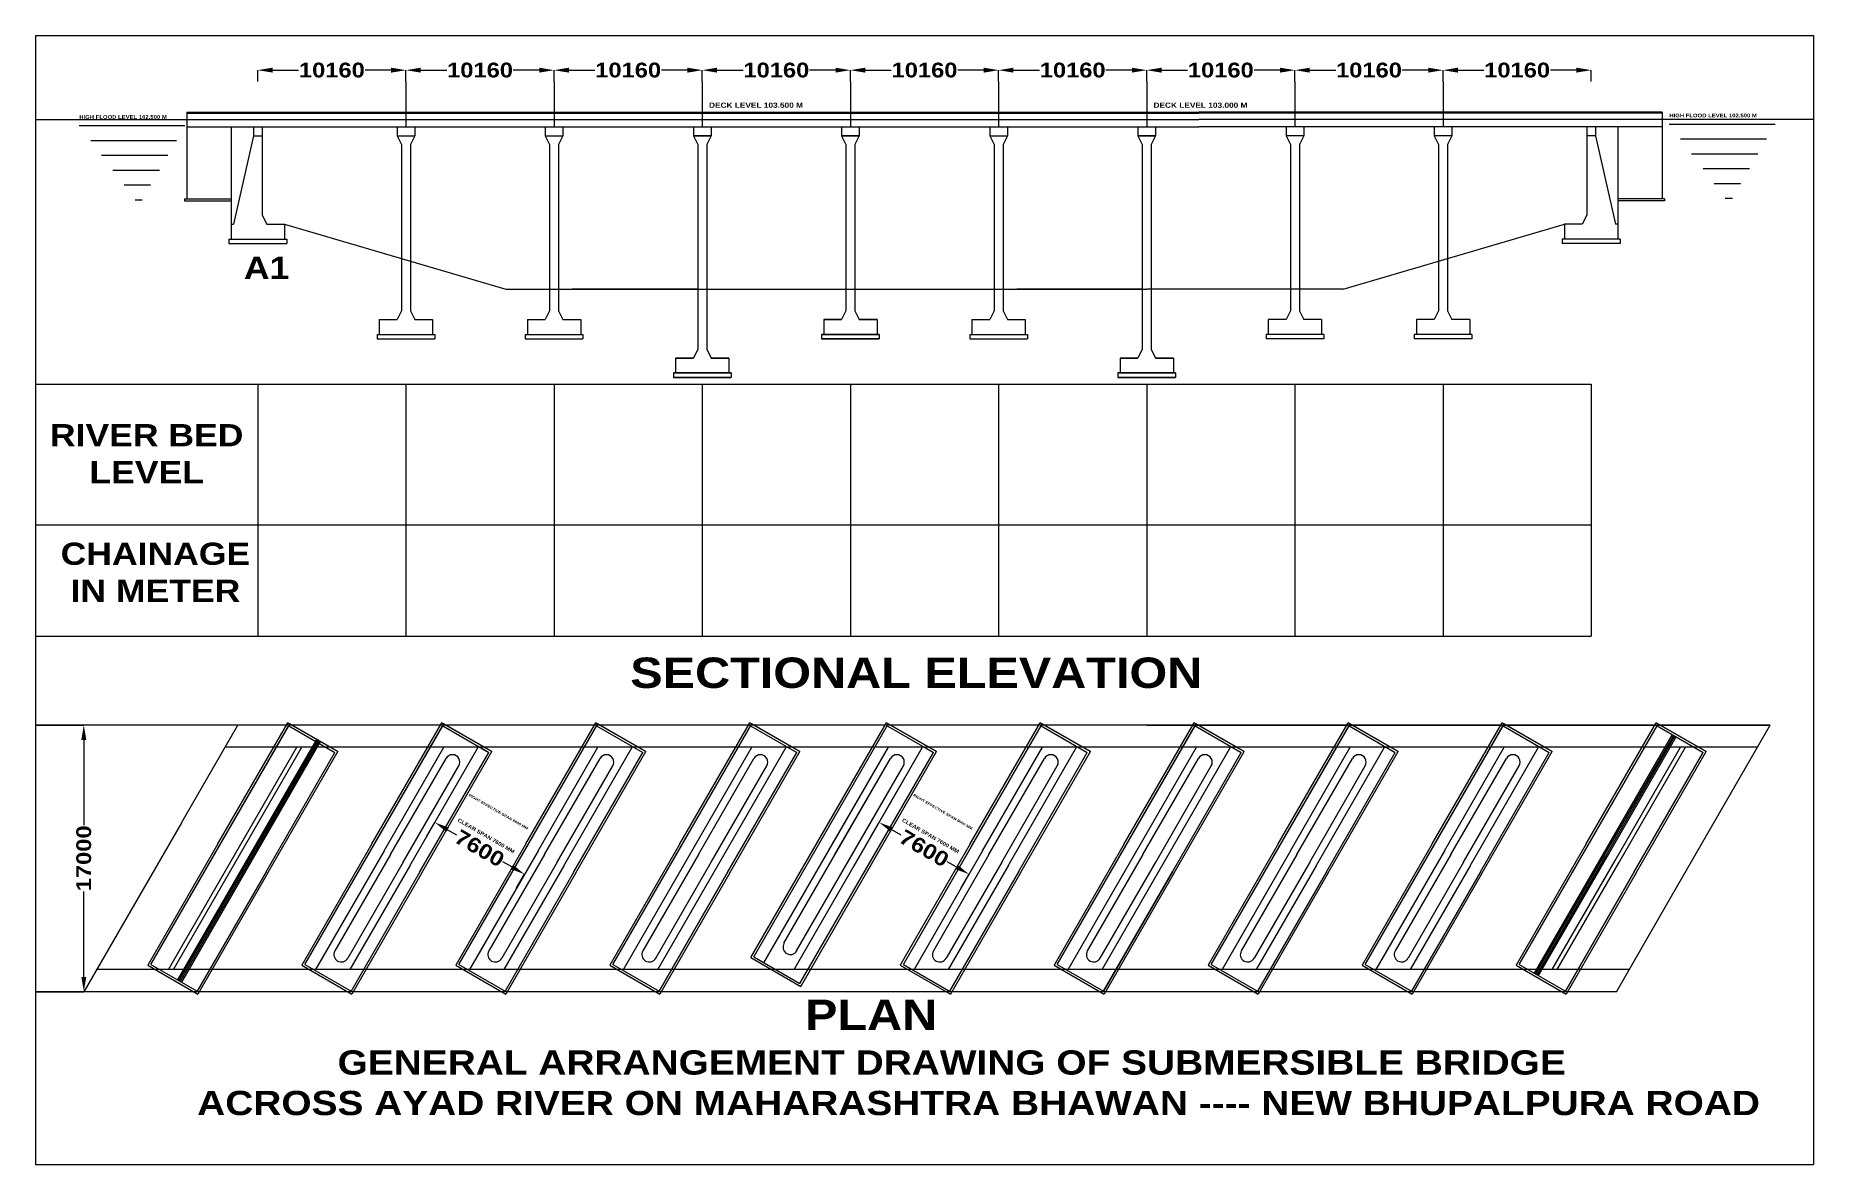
# Model space of a CAD drawing. Header units: millimetres. Extents: x -55849 to 64151, y -69701 to 6500.
import ezdxf

# ---------------------------------------------------------------- set-up
doc = ezdxf.new("R2010")
doc.units = ezdxf.units.MM
doc.linetypes.add('ACAD_ISO02W100', pattern=[15, 12, -3])
doc.styles.get("Standard").update_dxf_attribs({"font": 'ariblk.TTF'})
doc.dimstyles.new('ISO-25', dxfattribs={"dimtxt": 1000, "dimasz": 1000, "dimexe": 1.25, "dimexo": 0.625, "dimtad": 0, "dimtxsty": 'Standard', "dimcen": 75, "dimadec": 0, "dimazin": 0, "dimtfac": 1, "dimtmove": 0, "dimatfit": 2, "dimfxl": 0, "dimarcsym": 0})

msp = doc.modelspace()

# ---------------------------------------------------------------- texts
for s, height, p in [('RIGHT EFFECTIVE SPAN 8000 MM', 175, (-26638.627, -44826.143)), ('RIGHT EFFECTIVE SPAN 8000 MM', 175, (3361.373, -44826.143)), ('CLEAR SPAN 7600 MM', 250, (-27394.892, -46533.462)), ('CLEAR SPAN 7600 MM', 250, (2605.108, -46533.462))]:
    msp.add_text(s, height=height, rotation=330).set_placement(p)
for s, insert, char_height, width, attachment_point in [('DECK LEVEL 103.500 M', (-10393.362, 1973.838), 350, 129966.81099, 1), ('DECK LEVEL 103.000 M', (19606.638, 1973.838), 350, 129966.81099, 1), ('HIGH FLOOD LEVEL 102.500 M', (54422.65, 1230.467), 250, 92833.43642, 1), ('HIGH FLOOD LEVEL 102.500 M', (-52898.176, 1127.588), 250, 92833.43642, 1), ('A1', (-41788.072, -8430.777), 1500, 1743.2511, 1), ('RIVER BED LEVEL', (-48349.128, -21726.018), 1500, 15000, 5), ('CHAINAGE IN METER', (-47758.847, -29727.454), 1500, 15000, 5), ('SECTIONAL ELEVATION', (-15709.994, -35486.002), 2050.3125, 761350.22043, 1), ('PLAN', (-3916.565, -58573.318), 2050.3125, 761350.22043, 1), ('^I       GENERAL ARRANGEMENT DRAWING OF SUBMERSIBLE BRIDGE\\P   ACROSS AYAD RIVER ON MAHARASHTRA BHAWAN ---- NEW BHUPALPURA ROAD', (-47125.845, -61998.876), 1640.25, 609080.17634, 1)]:
    msp.add_mtext(s, dxfattribs=dict(insert=insert, char_height=char_height, width=width, attachment_point=attachment_point))

# ---------------------------------------------------------------- blocks, each defined once
blk = doc.blocks.new('*D1')
at = {"color": 0, "lineweight": -2}
for p, q in [((-40849, 3390), (-40849, 4165)), ((-39849, 4164), (-38094, 4164)), ((-31849, 4164), (-33605, 4164)), ((-30849, 3390), (-30849, 4165))]:
    blk.add_line(p, q, dxfattribs=at)
at = {"color": 0}
for points in [[(-39849, 4331), (-39849, 3998), (-40849, 4164)], [(-31849, 4331), (-31849, 3998), (-30849, 4164)]]:
    blk.add_solid(points, dxfattribs=at)
at = {"layer": 'Defpoints', "color": 0}
for p in [(-30849, 4164), (-40849, 3389), (-30849, 3389)]:
    blk.add_point(p, dxfattribs=at)
at = {"color": 0, "insert": (-35849, 4164), "char_height": 1000, "attachment_point": 5}
blk.add_mtext('10160', dxfattribs=at)
blk = doc.blocks.new('*D2')
at = {"color": 0, "lineweight": -2}
for p, q in [((-849, 3390), (-849, 4165)), ((151, 4164), (1906, 4164)), ((8151, 4164), (6395, 4164)), ((9151, 3390), (9151, 4165))]:
    blk.add_line(p, q, dxfattribs=at)
at = {"color": 0}
for points in [[(151, 4331), (151, 3998), (-849, 4164)], [(8151, 4331), (8151, 3998), (9151, 4164)]]:
    blk.add_solid(points, dxfattribs=at)
at = {"layer": 'Defpoints', "color": 0}
for p in [(9151, 4164), (-849, 3389), (9151, 3389)]:
    blk.add_point(p, dxfattribs=at)
at = {"color": 0, "insert": (4151, 4164), "char_height": 1000, "attachment_point": 5}
blk.add_mtext('{\\fArial Black|b0|i0|c0|p34;10160}', dxfattribs=at)
blk = doc.blocks.new('*D3')
at = {"color": 0, "lineweight": -2}
for p, q in [((9151, 3390), (9151, 4165)), ((10151, 4164), (11906, 4164)), ((18151, 4164), (16395, 4164)), ((19151, 3390), (19151, 4165))]:
    blk.add_line(p, q, dxfattribs=at)
at = {"color": 0}
for points in [[(10151, 4331), (10151, 3998), (9151, 4164)], [(18151, 4331), (18151, 3998), (19151, 4164)]]:
    blk.add_solid(points, dxfattribs=at)
at = {"layer": 'Defpoints', "color": 0}
for p in [(19151, 4164), (9151, 3389), (19151, 3389)]:
    blk.add_point(p, dxfattribs=at)
at = {"color": 0, "insert": (14151, 4164), "char_height": 1000, "attachment_point": 5}
blk.add_mtext('{\\fArial Black|b0|i0|c0|p34;10160}', dxfattribs=at)
blk = doc.blocks.new('*D7')
at = {"color": 0, "lineweight": -2}
for p, q in [((19151, 3390), (19151, 4165)), ((20151, 4164), (21906, 4164)), ((28151, 4164), (26395, 4164)), ((29151, 3390), (29151, 4165))]:
    blk.add_line(p, q, dxfattribs=at)
at = {"color": 0}
for points in [[(20151, 4331), (20151, 3998), (19151, 4164)], [(28151, 4331), (28151, 3998), (29151, 4164)]]:
    blk.add_solid(points, dxfattribs=at)
at = {"layer": 'Defpoints', "color": 0}
for p in [(19151, 4164), (19151, 3389), (29151, 3389)]:
    blk.add_point(p, dxfattribs=at)
at = {"color": 0, "insert": (24151, 4164), "char_height": 1000, "attachment_point": 5}
blk.add_mtext('{\\fArial Black|b0|i0|c0|p34;10160}', dxfattribs=at)
blk = doc.blocks.new('*D5')
at = {"color": 0, "lineweight": -2}
for p, q in [((39151, 3390), (39151, 4165)), ((40151, 4164), (41906, 4164)), ((48151, 4164), (46395, 4164)), ((49151, 3390), (49151, 4165))]:
    blk.add_line(p, q, dxfattribs=at)
at = {"color": 0}
for points in [[(40151, 4331), (40151, 3998), (39151, 4164)], [(48151, 4331), (48151, 3998), (49151, 4164)]]:
    blk.add_solid(points, dxfattribs=at)
at = {"layer": 'Defpoints', "color": 0}
for p in [(39151, 4164), (39151, 3389), (49151, 3389)]:
    blk.add_point(p, dxfattribs=at)
at = {"color": 0, "insert": (44151, 4164), "char_height": 1000, "attachment_point": 5}
blk.add_mtext('{\\fArial Black|b0|i0|c0|p34;10160}', dxfattribs=at)
blk = doc.blocks.new('*D6')
at = {"color": 0, "lineweight": -2}
for p, q in [((29151, 3390), (29151, 4165)), ((30151, 4164), (31906, 4164)), ((38151, 4164), (36395, 4164)), ((39151, 3390), (39151, 4165))]:
    blk.add_line(p, q, dxfattribs=at)
at = {"color": 0}
for points in [[(30151, 4331), (30151, 3998), (29151, 4164)], [(38151, 4331), (38151, 3998), (39151, 4164)]]:
    blk.add_solid(points, dxfattribs=at)
at = {"layer": 'Defpoints', "color": 0}
for p in [(29151, 4164), (29151, 3389), (39151, 3389)]:
    blk.add_point(p, dxfattribs=at)
at = {"color": 0, "insert": (34151, 4164), "char_height": 1000, "attachment_point": 5}
blk.add_mtext('{\\fArial Black|b0|i0|c0|p34;10160}', dxfattribs=at)
blk = doc.blocks.new('*D23')
at = {"color": 0, "lineweight": -2}
for p, q in [((560, -47540), (1096, -46612)), ((1962, -47113), (2564, -47461)), ((6292, -49613), (5689, -49265)), ((6623, -51040), (7158, -50112))]:
    blk.add_line(p, q, dxfattribs=at)
at = {"color": 0}
for points in [[(2045, -46969), (1878, -47257), (1095, -46613)], [(6375, -49469), (6208, -49757), (7158, -50113)]]:
    blk.add_solid(points, dxfattribs=at)
at = {"layer": 'Defpoints', "color": 0}
for p in [(560, -47540), (7158, -50113), (6622, -51040)]:
    blk.add_point(p, dxfattribs=at)
at = {"color": 0, "insert": (4127, -48363), "char_height": 1000, "attachment_point": 5, "rotation": 330}
blk.add_mtext('7600', dxfattribs=at)
blk = doc.blocks.new('*D24')
at = {"color": 0, "lineweight": -2}
for p, q in [((-30849, 3390), (-30849, 4165)), ((-29849, 4164), (-28094, 4164)), ((-21849, 4164), (-23605, 4164)), ((-20849, 3390), (-20849, 4165))]:
    blk.add_line(p, q, dxfattribs=at)
at = {"color": 0}
for points in [[(-29849, 4331), (-29849, 3998), (-30849, 4164)], [(-21849, 4331), (-21849, 3998), (-20849, 4164)]]:
    blk.add_solid(points, dxfattribs=at)
at = {"layer": 'Defpoints', "color": 0}
for p in [(-20849, 4164), (-30849, 3389), (-20849, 3389)]:
    blk.add_point(p, dxfattribs=at)
at = {"color": 0, "insert": (-25849, 4164), "char_height": 1000, "attachment_point": 5}
blk.add_mtext('{\\fArial Black|b0|i0|c0|p34;10160}', dxfattribs=at)
blk = doc.blocks.new('*D25')
at = {"color": 0, "lineweight": -2}
for p, q in [((-20849, 3390), (-20849, 4165)), ((-19849, 4164), (-18094, 4164)), ((-11849, 4164), (-13605, 4164)), ((-10849, 3390), (-10849, 4165))]:
    blk.add_line(p, q, dxfattribs=at)
at = {"color": 0}
for points in [[(-19849, 4331), (-19849, 3998), (-20849, 4164)], [(-11849, 4331), (-11849, 3998), (-10849, 4164)]]:
    blk.add_solid(points, dxfattribs=at)
at = {"layer": 'Defpoints', "color": 0}
for p in [(-10849, 4164), (-20849, 3389), (-10849, 3389)]:
    blk.add_point(p, dxfattribs=at)
at = {"color": 0, "insert": (-15849, 4164), "char_height": 1000, "attachment_point": 5}
blk.add_mtext('{\\fArial Black|b0|i0|c0|p34;10160}', dxfattribs=at)
blk = doc.blocks.new('*D26')
at = {"color": 0, "lineweight": -2}
for p, q in [((-10849, 3390), (-10849, 4165)), ((-9849, 4164), (-8094, 4164)), ((-1849, 4164), (-3605, 4164)), ((-849, 3390), (-849, 4165))]:
    blk.add_line(p, q, dxfattribs=at)
at = {"color": 0}
for points in [[(-9849, 4331), (-9849, 3998), (-10849, 4164)], [(-1849, 4331), (-1849, 3998), (-849, 4164)]]:
    blk.add_solid(points, dxfattribs=at)
at = {"layer": 'Defpoints', "color": 0}
for p in [(-10849, 4164), (-10849, 3389), (-849, 3389)]:
    blk.add_point(p, dxfattribs=at)
at = {"color": 0, "insert": (-5849, 4164), "char_height": 1000, "attachment_point": 5}
blk.add_mtext('{\\fArial Black|b0|i0|c0|p34;10160}', dxfattribs=at)
blk = doc.blocks.new('*D27')
at = {"color": 0, "lineweight": -2}
for p, q in [((-29440, -47540), (-28904, -46612)), ((-28038, -47113), (-27436, -47461)), ((-23708, -49613), (-24311, -49265)), ((-23377, -51040), (-22842, -50112))]:
    blk.add_line(p, q, dxfattribs=at)
at = {"color": 0}
for points in [[(-27955, -46969), (-28122, -47257), (-28905, -46613)], [(-23625, -49469), (-23792, -49757), (-22842, -50113)]]:
    blk.add_solid(points, dxfattribs=at)
at = {"layer": 'Defpoints', "color": 0}
for p in [(-29440, -47540), (-22842, -50113), (-23378, -51040)]:
    blk.add_point(p, dxfattribs=at)
at = {"color": 0, "insert": (-25873, -48363), "char_height": 1000, "attachment_point": 5, "rotation": 330}
blk.add_mtext('7600', dxfattribs=at)
blk = doc.blocks.new('*D28')
at = {"color": 0, "lineweight": -2}
for p, q in [((-55849, -40040), (-52590, -40040)), ((-52592, -41040), (-52592, -46796)), ((-52592, -57040), (-52592, -51285)), ((-55849, -58040), (-52590, -58040))]:
    blk.add_line(p, q, dxfattribs=at)
at = {"color": 0}
for points in [[(-52758, -41040), (-52425, -41040), (-52592, -40040)], [(-52758, -57040), (-52425, -57040), (-52592, -58040)]]:
    blk.add_solid(points, dxfattribs=at)
at = {"layer": 'Defpoints', "color": 0}
for p in [(-55849, -40040), (-55849, -58040), (-52592, -58040)]:
    blk.add_point(p, dxfattribs=at)
at = {"color": 0, "insert": (-52592, -49040), "char_height": 1000, "attachment_point": 5, "rotation": 90}
blk.add_mtext('17000', dxfattribs=at)

# ---------------------------------------------------------------- dimensions: what is measured, and where the dimension line sits
for base, p1, p2, text, picture, middle in [((-30849.128, 4164.212), (-40849.128, 3389.045), (-30849.128, 3389.045), '10160', '*D1', (-35849.128, 4164.212)), ((-20849.128, 4164.212), (-30849.128, 3389.045), (-20849.128, 3389.045), '{\\fArial Black|b0|i0|c0|p34;10160}', '*D24', (-25849.128, 4164.212)), ((-10849.128, 4164.212), (-20849.128, 3389.045), (-10849.128, 3389.045), '{\\fArial Black|b0|i0|c0|p34;10160}', '*D25', (-15849.128, 4164.212)), ((9150.872, 4164.212), (-849.128, 3389.045), (9150.872, 3389.045), '{\\fArial Black|b0|i0|c0|p34;10160}', '*D2', (4150.872, 4164.212)), ((19150.872, 4164.212), (9150.872, 3389.045), (19150.872, 3389.045), '{\\fArial Black|b0|i0|c0|p34;10160}', '*D3', (14150.872, 4164.212))]:
    dim = msp.add_linear_dim(base=base, p1=p1, p2=p2, text=text, dimstyle='ISO-25')
    dim.commit()
    dim.dimension.update_dxf_attribs({"geometry": picture, "text_midpoint": middle})
for base, p1, p2, angle, text, picture, middle in [((-10849.128, 4164.212), (-849.128, 3389.045), (-10849.128, 3389.045), 180, '{\\fArial Black|b0|i0|c0|p34;10160}', '*D26', (-5849.128, 4164.212)), ((19150.872, 4164.212), (29150.872, 3389.045), (19150.872, 3389.045), 180, '{\\fArial Black|b0|i0|c0|p34;10160}', '*D7', (24150.872, 4164.212)), ((29150.872, 4164.212), (39150.872, 3389.045), (29150.872, 3389.045), 180, '{\\fArial Black|b0|i0|c0|p34;10160}', '*D6', (34150.872, 4164.212)), ((39150.872, 4164.212), (49150.872, 3389.045), (39150.872, 3389.045), 180, '{\\fArial Black|b0|i0|c0|p34;10160}', '*D5', (44150.872, 4164.212)), ((-52591.638, -58040.38), (-55849.128, -40040.38), (-55849.128, -58040.38), 90, '17000', '*D28', (-52591.638, -49040.38))]:
    dim = msp.add_linear_dim(base=base, p1=p1, p2=p2, angle=angle, text=text, dimstyle='ISO-25')
    dim.commit()
    dim.dimension.update_dxf_attribs({"geometry": picture, "text_midpoint": middle})
for p1, p2, picture, middle in [((-29439.892, -47540.38), (-23377.715, -51040.38), '*D27', (-25873.42, -48363.068)), ((560.108, -47540.38), (6622.285, -51040.38), '*D23', (4126.58, -48363.068))]:
    dim = msp.add_aligned_dim(p1=p1, p2=p2, distance=1070.767, text='7600', dimstyle='ISO-25')
    dim.commit()
    dim.dimension.update_dxf_attribs({"geometry": picture, "text_midpoint": middle})

# ---------------------------------------------------------------- linework, layer by layer
for p, q in [((-55849.128, 6500.189), (-55849.128, -69701.26)), ((-55849.128, 6500.189), (64150.872, 6500.189)), ((64150.872, 6500.189), (64150.872, -69701.26)), ((-30849.128, 3389.045), (-30849.128, 339.045)), ((-20849.128, 3389.045), (-20849.128, 339.045)), ((-10849.128, 3389.045), (-10849.128, 339.045)), ((-10849.128, 3389.045), (-10849.128, 339.045)), ((-849.128, 3389.045), (-849.128, 339.045)), ((-849.128, 3389.045), (-849.128, 339.045)), ((9150.872, 3389.045), (9150.872, 339.045)), ((19150.872, 3389.045), (19150.872, 339.045)), ((19150.872, 3389.045), (19150.872, 339.045)), ((29150.872, 3389.045), (29150.872, 339.045)), ((39150.872, 3389.045), (39150.872, 339.045)), ((-45649.128, 1339.045), (-45649.128, -4510.955)), ((-45649.128, 1339.045), (5644.458, 1339.045)), ((-45649.128, 1264.045), (5644.458, 1264.045)), ((5644.458, 1339.045), (22657.285, 1339.045)), ((5644.458, 1264.045), (22657.285, 1264.045)), ((53950.872, 1339.045), (22657.285, 1339.045)), ((53950.872, 1264.045), (22657.285, 1264.045)), ((53950.872, 1339.045), (53950.872, -4510.955)), ((-55849.128, 839.045), (5644.458, 839.045)), ((-45649.128, 339.045), (5644.458, 339.045)), ((-42649.128, 339.045), (-42649.128, -7232.633)), ((-41149.128, 339.045), (-41149.128, -260.955)), ((-40549.128, 339.045), (-40549.128, -5632.633)), ((-31449.128, 339.045), (-31449.128, -260.955)), ((-30249.128, 339.045), (-30249.128, -260.955)), ((-21449.128, 339.045), (-21449.128, -260.955)), ((-20249.128, 339.045), (-20249.128, -260.955)), ((-11449.128, 339.045), (-11449.128, -260.955)), ((-11449.128, 339.045), (-11449.128, -260.955)), ((-10249.128, 339.045), (-10249.128, -260.955)), ((-10249.128, 339.045), (-10249.128, -260.955)), ((-1449.128, 339.045), (-1449.128, -260.955)), ((-1449.128, 339.045), (-1449.128, -260.955)), ((-249.128, 339.045), (-249.128, -260.955)), ((-249.128, 339.045), (-249.128, -260.955)), ((5644.458, 839.045), (22657.285, 839.045)), ((5644.458, 339.045), (22657.285, 339.045)), ((8550.872, 339.045), (8550.872, -260.955)), ((9750.872, 339.045), (9750.872, -260.955)), ((18550.872, 339.045), (18550.872, -260.955)), ((18550.872, 339.045), (18550.872, -260.955)), ((19750.872, 339.045), (19750.872, -260.955)), ((19750.872, 339.045), (19750.872, -260.955)), ((64150.872, 839.045), (22657.285, 839.045)), ((53950.872, 339.045), (22657.285, 339.045)), ((28550.872, 339.045), (28550.872, -260.955)), ((29750.872, 339.045), (29750.872, -260.955)), ((38550.872, 339.045), (38550.872, -260.955)), ((39750.872, 339.045), (39750.872, -260.955)), ((48850.872, 339.045), (48850.872, -5632.633)), ((49450.872, 339.045), (49450.872, -260.955)), ((50950.872, 339.045), (50950.872, -7232.633)), ((-41149.128, -260.955), (-42499.128, -6232.633)), ((-41149.128, -260.955), (-40549.128, -260.955)), ((-31449.128, -260.955), (-30249.128, -260.955)), ((-31449.128, -260.955), (-31149.128, -860.955)), ((-31149.128, -860.955), (-31149.128, -12070.955)), ((-30249.128, -260.955), (-30549.128, -860.955)), ((-30549.128, -860.955), (-30549.128, -12070.955)), ((-21449.128, -260.955), (-21149.128, -860.955)), ((-21449.128, -260.955), (-20249.128, -260.955)), ((-21149.128, -860.955), (-21149.128, -12070.955)), ((-20249.128, -260.955), (-20549.128, -860.955)), ((-20549.128, -860.955), (-20549.128, -12070.955)), ((-11449.128, -260.955), (-10249.128, -260.955)), ((-11449.128, -260.955), (-11149.128, -860.955)), ((-11449.128, -260.955), (-11149.128, -860.955)), ((-10249.128, -260.955), (-11449.128, -260.955)), ((-11149.128, -860.955), (-11149.128, -14670.955)), ((-11149.128, -860.955), (-11149.128, -14670.955)), ((-10249.128, -260.955), (-10549.128, -860.955)), ((-10249.128, -260.955), (-10549.128, -860.955)), ((-10549.128, -860.955), (-10549.128, -14670.955)), ((-10549.128, -860.955), (-10549.128, -14670.955)), ((-1449.128, -260.955), (-249.128, -260.955)), ((-1449.128, -260.955), (-1149.128, -860.955)), ((-249.128, -260.955), (-1449.128, -260.955)), ((-1449.128, -260.955), (-1149.128, -860.955)), ((-1149.128, -860.955), (-1149.128, -12070.955)), ((-1149.128, -860.955), (-1149.128, -12070.955)), ((-249.128, -260.955), (-549.128, -860.955)), ((-249.128, -260.955), (-549.128, -860.955)), ((-549.128, -860.955), (-549.128, -12070.955)), ((-549.128, -860.955), (-549.128, -12070.955)), ((8550.872, -260.955), (8850.872, -860.955)), ((8550.872, -260.955), (9750.872, -260.955)), ((8850.872, -860.955), (8850.872, -12070.955)), ((9750.872, -260.955), (9450.872, -860.955)), ((9450.872, -860.955), (9450.872, -12070.955)), ((18550.872, -260.955), (19750.872, -260.955)), ((18550.872, -260.955), (18850.872, -860.955)), ((18550.872, -260.955), (18850.872, -860.955)), ((19750.872, -260.955), (18550.872, -260.955)), ((18850.872, -860.955), (18850.872, -14670.955)), ((18850.872, -860.955), (18850.872, -14670.955)), ((19750.872, -260.955), (19450.872, -860.955)), ((19750.872, -260.955), (19450.872, -860.955)), ((19450.872, -860.955), (19450.872, -14670.955)), ((19450.872, -860.955), (19450.872, -14670.955)), ((29750.872, -260.955), (28550.872, -260.955)), ((28550.872, -260.955), (28850.872, -860.955)), ((28850.872, -860.955), (28850.872, -12070.955)), ((29750.872, -260.955), (29450.872, -860.955)), ((29450.872, -860.955), (29450.872, -12070.955)), ((39750.872, -260.955), (38550.872, -260.955)), ((38550.872, -260.955), (38850.872, -860.955)), ((38850.872, -860.955), (38850.872, -12070.955)), ((39750.872, -260.955), (39450.872, -860.955)), ((39450.872, -860.955), (39450.872, -12070.955)), ((49450.872, -260.955), (48850.872, -260.955)), ((49450.872, -260.955), (50800.872, -6232.633)), ((-45799.128, -4510.955), (-42649.128, -4510.955)), ((-45799.128, -4510.955), (-45799.128, -4660.955)), ((-45799.128, -4660.955), (-42649.128, -4660.955)), ((54100.872, -4510.955), (50950.872, -4510.955)), ((54100.872, -4660.955), (50950.872, -4660.955)), ((54100.872, -4510.955), (54100.872, -4660.955)), ((-40549.128, -5632.633), (-40249.128, -6232.633)), ((48850.872, -5632.633), (48550.872, -6232.633)), ((-42649.128, -6232.633), (-42499.128, -6232.633)), ((-40249.128, -6232.633), (-39049.128, -6232.633)), ((-39049.128, -6232.633), (-39049.128, -7232.633)), ((-39049.128, -6232.633), (-24098.62, -10610.955)), ((32400.364, -10610.955), (47350.872, -6232.633)), ((48550.872, -6232.633), (47350.872, -6232.633)), ((47350.872, -6232.633), (47350.872, -7232.633)), ((50950.872, -6232.633), (50800.872, -6232.633)), ((-42799.128, -7232.633), (-38899.128, -7232.633)), ((-42799.128, -7232.633), (-42799.128, -7532.633)), ((-42799.128, -7532.633), (-38899.128, -7532.633)), ((-38899.128, -7232.633), (-38899.128, -7532.633)), ((47200.872, -7232.633), (47200.872, -7532.633)), ((51100.872, -7232.633), (47200.872, -7232.633)), ((51100.872, -7532.633), (47200.872, -7532.633)), ((51100.872, -7232.633), (51100.872, -7532.633)), ((-24098.62, -10610.955), (-10849.128, -10610.955)), ((-24098.62, -10610.955), (-10849.128, -10610.955)), ((-11149.128, -10610.955), (5901.38, -10610.955)), ((5901.38, -10610.955), (19150.872, -10610.955)), ((5901.38, -10610.955), (19150.872, -10610.955)), ((32400.364, -10610.955), (19150.872, -10610.955)), ((32400.364, -10610.955), (19150.872, -10610.955)), ((-32649.128, -12670.955), (-31449.128, -12670.955)), ((-32649.128, -12670.955), (-32649.128, -13670.955)), ((-31149.128, -12070.955), (-31449.128, -12670.955)), ((-30549.128, -12070.955), (-30249.128, -12670.955)), ((-30249.128, -12670.955), (-29049.128, -12670.955)), ((-29049.128, -12670.955), (-29049.128, -13670.955)), ((-22649.128, -12670.955), (-22649.128, -13670.955)), ((-22649.128, -12670.955), (-21449.128, -12670.955)), ((-21149.128, -12070.955), (-21449.128, -12670.955)), ((-20549.128, -12070.955), (-20249.128, -12670.955)), ((-20249.128, -12670.955), (-19049.128, -12670.955)), ((-19049.128, -12670.955), (-19049.128, -13670.955)), ((-2649.128, -12670.955), (-1449.128, -12670.955)), ((-2649.128, -12670.955), (-2649.128, -13670.955)), ((-1449.128, -12670.955), (-2649.128, -12670.955)), ((-2649.128, -12670.955), (-2649.128, -13670.955)), ((-1149.128, -12070.955), (-1449.128, -12670.955)), ((-1149.128, -12070.955), (-1449.128, -12670.955)), ((-549.128, -12070.955), (-249.128, -12670.955)), ((-549.128, -12070.955), (-249.128, -12670.955)), ((-249.128, -12670.955), (950.872, -12670.955)), ((950.872, -12670.955), (-249.128, -12670.955)), ((950.872, -12670.955), (950.872, -13670.955)), ((7350.872, -12670.955), (7350.872, -13670.955)), ((7350.872, -12670.955), (8550.872, -12670.955)), ((8850.872, -12070.955), (8550.872, -12670.955)), ((9450.872, -12070.955), (9750.872, -12670.955)), ((9750.872, -12670.955), (10950.872, -12670.955)), ((10950.872, -12670.955), (10950.872, -13670.955)), ((28550.872, -12670.955), (27350.872, -12670.955)), ((27350.872, -12670.955), (27350.872, -13670.955)), ((28850.872, -12070.955), (28550.872, -12670.955)), ((29450.872, -12070.955), (29750.872, -12670.955)), ((30950.872, -12670.955), (29750.872, -12670.955)), ((30950.872, -12670.955), (30950.872, -13670.955)), ((37350.872, -12670.955), (37350.872, -13670.955)), ((38550.872, -12670.955), (37350.872, -12670.955)), ((38850.872, -12070.955), (38550.872, -12670.955)), ((39450.872, -12070.955), (39750.872, -12670.955)), ((40950.872, -12670.955), (39750.872, -12670.955)), ((40950.872, -12670.955), (40950.872, -13670.955)), ((-32799.128, -13670.955), (-32799.128, -13970.955)), ((-32799.128, -13670.955), (-28899.128, -13670.955)), ((-32799.128, -13970.955), (-28899.128, -13970.955)), ((-28899.128, -13670.955), (-28899.128, -13970.955)), ((-22799.128, -13670.955), (-18899.128, -13670.955)), ((-22799.128, -13670.955), (-22799.128, -13970.955)), ((-22799.128, -13970.955), (-18899.128, -13970.955)), ((-18899.128, -13670.955), (-18899.128, -13970.955)), ((-2799.128, -13670.955), (-2799.128, -13970.955)), ((-2799.128, -13670.955), (1100.872, -13670.955)), ((1100.872, -13670.955), (-2799.128, -13670.955)), ((-2799.128, -13670.955), (-2799.128, -13970.955)), ((-2799.128, -13970.955), (1100.872, -13970.955)), ((1100.872, -13970.955), (-2799.128, -13970.955)), ((1100.872, -13670.955), (1100.872, -13970.955)), ((7200.872, -13670.955), (11100.872, -13670.955)), ((7200.872, -13670.955), (7200.872, -13970.955)), ((7200.872, -13970.955), (11100.872, -13970.955)), ((11100.872, -13670.955), (11100.872, -13970.955)), ((31100.872, -13670.955), (27200.872, -13670.955)), ((27200.872, -13670.955), (27200.872, -13970.955)), ((31100.872, -13970.955), (27200.872, -13970.955)), ((31100.872, -13670.955), (31100.872, -13970.955)), ((41100.872, -13670.955), (37200.872, -13670.955)), ((37200.872, -13670.955), (37200.872, -13970.955)), ((41100.872, -13970.955), (37200.872, -13970.955)), ((41100.872, -13670.955), (41100.872, -13970.955)), ((-12649.128, -15270.955), (-12649.128, -16270.955)), ((-12649.128, -15270.955), (-11449.128, -15270.955)), ((-11449.128, -15270.955), (-12649.128, -15270.955)), ((-12649.128, -15270.955), (-12649.128, -16270.955)), ((-11149.128, -14670.955), (-11449.128, -15270.955)), ((-11149.128, -14670.955), (-11449.128, -15270.955)), ((-10549.128, -14670.955), (-10249.128, -15270.955)), ((-10549.128, -14670.955), (-10249.128, -15270.955)), ((-10249.128, -15270.955), (-9049.128, -15270.955)), ((-9049.128, -15270.955), (-10249.128, -15270.955)), ((-9049.128, -15270.955), (-9049.128, -16270.955)), ((-9049.128, -15270.955), (-9049.128, -16270.955)), ((17350.872, -15270.955), (17350.872, -16270.955)), ((17350.872, -15270.955), (18550.872, -15270.955)), ((18550.872, -15270.955), (17350.872, -15270.955)), ((17350.872, -15270.955), (17350.872, -16270.955)), ((18850.872, -14670.955), (18550.872, -15270.955)), ((18850.872, -14670.955), (18550.872, -15270.955)), ((19450.872, -14670.955), (19750.872, -15270.955)), ((19450.872, -14670.955), (19750.872, -15270.955)), ((19750.872, -15270.955), (20950.872, -15270.955)), ((20950.872, -15270.955), (19750.872, -15270.955)), ((20950.872, -15270.955), (20950.872, -16270.955)), ((20950.872, -15270.955), (20950.872, -16270.955)), ((-12799.128, -16270.955), (-12799.128, -16570.955)), ((-12799.128, -16270.955), (-8899.128, -16270.955)), ((-8899.128, -16270.955), (-12799.128, -16270.955)), ((-12799.128, -16270.955), (-12799.128, -16570.955)), ((-12799.128, -16570.955), (-8899.128, -16570.955)), ((-8899.128, -16570.955), (-12799.128, -16570.955)), ((-8899.128, -16270.955), (-8899.128, -16570.955)), ((-8899.128, -16270.955), (-8899.128, -16570.955)), ((17200.872, -16270.955), (17200.872, -16570.955)), ((17200.872, -16270.955), (21100.872, -16270.955)), ((21100.872, -16270.955), (17200.872, -16270.955)), ((17200.872, -16270.955), (17200.872, -16570.955)), ((17200.872, -16570.955), (21100.872, -16570.955)), ((21100.872, -16570.955), (17200.872, -16570.955)), ((21100.872, -16270.955), (21100.872, -16570.955)), ((21100.872, -16270.955), (21100.872, -16570.955)), ((-55849.128, -17037.181), (49150.872, -17037.181)), ((-55849.128, -17037.181), (-55849.128, -34037.181)), ((-55849.128, -17037.181), (-55849.128, -34037.181)), ((-40849.128, -17037.181), (-40849.128, -34037.181)), ((-40849.128, -17037.181), (-40849.128, -34037.181)), ((-30849.128, -17037.181), (-30849.128, -34037.181)), ((-20849.128, -17037.181), (-20849.128, -34037.181)), ((-10849.128, -17037.181), (-10849.128, -34037.181)), ((-849.128, -17037.181), (-849.128, -34037.181)), ((-849.128, -17037.181), (-849.128, -34037.181)), ((-849.128, -17037.181), (-849.128, -34037.181)), ((9150.872, -17037.181), (9150.872, -34037.181)), ((19150.872, -17037.181), (19150.872, -34037.181)), ((29150.872, -17037.181), (29150.872, -34037.181)), ((29150.872, -17037.181), (29150.872, -34037.181)), ((39150.872, -17037.181), (39150.872, -34037.181)), ((39150.872, -17037.181), (39150.872, -34037.181)), ((49150.872, -17037.181), (49150.872, -34037.181)), ((-55849.128, -26537.181), (49150.872, -26537.181)), ((-55849.128, -34037.181), (49150.872, -34037.181)), ((-15872.161, -40040.38), (-55849.128, -40040.38)), ((-48061.769, -56194.416), (-38686.769, -39956.44)), ((-46009.845, -46640.38), (-42199.333, -40040.38)), ((-43541.673, -48065.38), (-38816.673, -39881.44)), ((-43541.673, -48065.38), (-38816.673, -39881.44)), ((-43411.769, -48140.38), (-38761.769, -40086.343)), ((-38816.673, -39881.44), (-35439.174, -41831.44)), ((-35439.174, -41831.44), (-38816.673, -39881.44)), ((-38816.673, -39881.44), (-35439.174, -41831.44)), ((-38761.769, -40086.343), (-35644.077, -41886.343)), ((-38761.769, -40086.343), (-35644.077, -41886.343)), ((-35439.174, -41831.44), (-38686.769, -39956.44)), ((-36656.771, -40040.38), (-37811.471, -40040.38)), ((-26264.466, -40040.38), (-37811.471, -40040.38)), ((-37669.464, -56194.416), (-28294.464, -39956.44)), ((-33149.368, -48065.38), (-28424.368, -39881.44)), ((-33149.368, -48065.38), (-28424.368, -39881.44)), ((-33019.464, -48140.38), (-28369.464, -40086.343)), ((62.706, -40040.38), (-30895.761, -40040.38)), ((-28424.368, -39881.44), (-25046.869, -41831.44)), ((-25046.869, -41831.44), (-28424.368, -39881.44)), ((-28424.368, -39881.44), (-25046.869, -41831.44)), ((-28369.464, -40086.343), (-25251.773, -41886.343)), ((-25046.869, -41831.44), (-28294.464, -39956.44)), ((-27277.159, -56194.416), (-17902.159, -39956.44)), ((-22757.063, -48065.38), (-18032.063, -39881.44)), ((-22757.063, -48065.38), (-18032.063, -39881.44)), ((-22627.159, -48140.38), (-17977.159, -40086.343)), ((-18032.063, -39881.44), (-14654.564, -41831.44)), ((-14654.564, -41831.44), (-18032.063, -39881.44)), ((-18032.063, -39881.44), (-14654.564, -41831.44)), ((-17977.159, -40086.343), (-14859.468, -41886.343)), ((-17977.159, -40086.343), (-14859.468, -41886.343)), ((-14654.564, -41831.44), (-17902.159, -39956.44)), ((-16884.769, -56194.416), (-7509.769, -39956.44)), ((-12364.758, -48065.38), (-7639.758, -39881.44)), ((-12364.673, -48065.38), (-7639.673, -39881.44)), ((-12364.673, -48065.38), (-7639.673, -39881.44)), ((-12234.854, -48140.38), (-7584.854, -40086.343)), ((-12234.769, -48140.38), (-7584.769, -40086.343)), ((-5479.771, -40040.38), (-10675.923, -40040.38)), ((-7639.758, -39881.44), (-4262.259, -41831.44)), ((-4262.259, -41831.44), (-7639.758, -39881.44)), ((-7639.673, -39881.44), (-4262.174, -41831.44)), ((-4262.174, -41831.44), (-7639.673, -39881.44)), ((-7639.673, -39881.44), (-4262.174, -41831.44)), ((-7584.854, -40086.343), (-4467.163, -41886.343)), ((-7584.769, -40086.343), (-4467.077, -41886.343)), ((-7584.769, -40086.343), (-4467.077, -41886.343)), ((-7580.118, -55739.664), (1575.632, -39881.44)), ((-4262.174, -41831.44), (-7509.769, -39956.44)), ((-7375.214, -55684.76), (1630.536, -40086.343)), ((-3149.368, -48065.38), (1575.632, -39881.44)), ((30062.706, -40040.38), (-895.761, -40040.38)), ((1575.632, -39881.44), (4953.131, -41831.44)), ((4953.131, -41831.44), (1575.632, -39881.44)), ((1575.632, -39881.44), (4953.131, -41831.44)), ((1630.536, -40086.343), (4748.227, -41886.343)), ((4953.131, -41831.44), (1705.536, -39956.44)), ((2722.841, -56194.416), (12097.841, -39956.44)), ((7242.937, -48065.38), (11967.937, -39881.44)), ((7242.937, -48065.38), (11967.937, -39881.44)), ((7372.841, -48140.38), (12022.841, -40086.343)), ((11967.937, -39881.44), (15345.436, -41831.44)), ((15345.436, -41831.44), (11967.937, -39881.44)), ((11967.937, -39881.44), (15345.436, -41831.44)), ((12022.841, -40086.343), (15140.532, -41886.343)), ((12022.841, -40086.343), (15140.532, -41886.343)), ((15345.436, -41831.44), (12097.841, -39956.44)), ((13115.231, -56194.416), (22490.231, -39956.44)), ((17635.242, -48065.38), (22360.242, -39881.44)), ((17635.327, -48065.38), (22360.327, -39881.44)), ((17635.327, -48065.38), (22360.327, -39881.44)), ((17765.146, -48140.38), (22415.146, -40086.343)), ((17765.231, -48140.38), (22415.231, -40086.343)), ((19150.872, -40040.38), (61239.706, -40040.38)), ((24520.229, -40040.38), (19324.077, -40040.38)), ((34912.534, -40040.38), (19324.077, -40040.38)), ((45304.839, -40040.38), (19888.935, -40040.38)), ((22360.242, -39881.44), (25737.741, -41831.44)), ((25737.741, -41831.44), (22360.242, -39881.44)), ((22360.327, -39881.44), (25737.826, -41831.44)), ((25737.826, -41831.44), (22360.327, -39881.44)), ((22360.327, -39881.44), (25737.826, -41831.44)), ((22415.146, -40086.343), (25532.837, -41886.343)), ((22415.231, -40086.343), (25532.923, -41886.343)), ((22415.231, -40086.343), (25532.923, -41886.343)), ((25737.826, -41831.44), (22490.231, -39956.44)), ((23507.536, -56194.416), (32882.536, -39956.44)), ((28027.632, -48065.38), (32752.632, -39881.44)), ((28027.632, -48065.38), (32752.632, -39881.44)), ((28157.536, -48140.38), (32807.536, -40086.343)), ((61239.706, -40040.38), (30281.239, -40040.38)), ((32752.632, -39881.44), (36130.131, -41831.44)), ((36130.131, -41831.44), (32752.632, -39881.44)), ((32752.632, -39881.44), (36130.131, -41831.44)), ((32807.536, -40086.343), (35925.227, -41886.343)), ((32807.536, -40086.343), (35925.227, -41886.343)), ((36130.131, -41831.44), (32882.536, -39956.44)), ((33899.841, -56194.416), (43274.841, -39956.44)), ((38419.937, -48065.38), (43144.937, -39881.44)), ((38419.937, -48065.38), (43144.937, -39881.44)), ((38549.841, -48140.38), (43199.841, -40086.343)), ((43144.937, -39881.44), (46522.436, -41831.44)), ((46522.436, -41831.44), (43144.937, -39881.44)), ((43144.937, -39881.44), (46522.436, -41831.44)), ((43199.841, -40086.343), (46317.532, -41886.343)), ((43199.841, -40086.343), (46317.532, -41886.343)), ((46522.436, -41831.44), (43274.841, -39956.44)), ((48812.242, -48065.38), (53537.242, -39881.44)), ((48942.146, -48140.38), (53592.146, -40086.343)), ((49981.376, -48740.38), (54631.376, -40686.343)), ((50067.979, -48790.38), (54717.979, -40736.343)), ((50154.581, -48840.38), (54804.581, -40786.343)), ((53537.242, -39881.44), (56914.741, -41831.44)), ((56914.741, -41831.44), (53537.242, -39881.44)), ((53592.146, -40086.343), (56709.837, -41886.343)), ((54657.913, -51440.38), (61239.706, -40040.38)), ((-46875.87, -56540.38), (-38215.616, -41540.38)), ((-46529.46, -56540.38), (-37869.206, -41540.38)), ((-46243.115, -57244.416), (-36868.115, -41006.44)), ((-46156.513, -57294.416), (-36781.513, -41056.44)), ((-46069.91, -57344.416), (-36694.91, -41106.44)), ((-45983.308, -57394.416), (-36608.308, -41156.44)), ((-15583.486, -41540.38), (-43065.359, -41540.38)), ((-40294.077, -49940.38), (-35644.077, -41886.343)), ((-40294.077, -49940.38), (-35644.077, -41886.343)), ((-40164.174, -50015.38), (-35439.174, -41831.44)), ((-40164.174, -50015.38), (-35439.174, -41831.44)), ((-25975.791, -41540.38), (-38215.616, -41540.38)), ((-32326.644, -48540.38), (-28285.192, -41540.38)), ((-32326.644, -48540.38), (-28285.192, -41540.38)), ((-803.319, -41540.38), (-30895.761, -41540.38)), ((-30594.593, -49540.38), (-25975.791, -41540.38)), ((-30594.593, -49540.38), (-25975.791, -41540.38)), ((-29901.773, -49940.38), (-25251.773, -41886.343)), ((-29901.773, -49940.38), (-25251.773, -41886.343)), ((-29771.869, -50015.38), (-25046.869, -41831.44)), ((-29771.869, -50015.38), (-25046.869, -41831.44)), ((-25850.999, -41540.38), (-25251.773, -41886.343)), ((-21934.339, -48540.38), (-17892.887, -41540.38)), ((-21934.339, -48540.38), (-17892.887, -41540.38)), ((-20202.288, -49540.38), (-15583.486, -41540.38)), ((-20202.288, -49540.38), (-15583.486, -41540.38)), ((-19509.468, -49940.38), (-14859.468, -41886.343)), ((-19509.468, -49940.38), (-14859.468, -41886.343)), ((-19379.564, -50015.38), (-14654.564, -41831.44)), ((-19379.564, -50015.38), (-14654.564, -41831.44)), ((-16160.751, -56540.38), (-7500.497, -41540.38)), ((-13851.35, -56540.38), (-5191.096, -41540.38)), ((-5191.096, -41540.38), (-10675.923, -41540.38)), ((-9117.163, -49940.38), (-4467.163, -41886.343)), ((-9117.163, -49940.38), (-4467.163, -41886.343)), ((-9117.077, -49940.38), (-4467.077, -41886.343)), ((-9117.077, -49940.38), (-4467.077, -41886.343)), ((-8987.259, -50015.38), (-4262.259, -41831.44)), ((-8987.174, -50015.38), (-4262.174, -41831.44)), ((-8987.174, -50015.38), (-4262.174, -41831.44)), ((-6682.394, -56084.76), (1714.808, -41540.38)), ((-4636.045, -56540.38), (4024.209, -41540.38)), ((-4257.523, -57484.76), (4748.227, -41886.343)), ((-4202.619, -57689.664), (4953.131, -41831.44)), ((-2326.644, -48540.38), (1714.808, -41540.38)), ((29196.681, -41540.38), (-895.761, -41540.38)), ((-594.593, -49540.38), (4024.209, -41540.38)), ((98.227, -49940.38), (4748.227, -41886.343)), ((228.131, -50015.38), (4953.131, -41831.44)), ((4149.001, -41540.38), (4748.227, -41886.343)), ((8065.661, -48540.38), (12107.113, -41540.38)), ((8065.661, -48540.38), (12107.113, -41540.38)), ((9797.712, -49540.38), (14416.514, -41540.38)), ((9797.712, -49540.38), (14416.514, -41540.38)), ((10490.532, -49940.38), (15140.532, -41886.343)), ((10490.532, -49940.38), (15140.532, -41886.343)), ((10620.436, -50015.38), (15345.436, -41831.44)), ((10620.436, -50015.38), (15345.436, -41831.44)), ((13839.249, -56540.38), (22499.503, -41540.38)), ((16148.65, -56540.38), (24808.904, -41540.38)), ((24808.904, -41540.38), (19324.077, -41540.38)), ((35201.209, -41540.38), (19324.077, -41540.38)), ((45593.514, -41540.38), (19888.935, -41540.38)), ((20882.837, -49940.38), (25532.837, -41886.343)), ((20882.837, -49940.38), (25532.837, -41886.343)), ((20882.923, -49940.38), (25532.923, -41886.343)), ((20882.923, -49940.38), (25532.923, -41886.343)), ((21012.741, -50015.38), (25737.741, -41831.44)), ((21012.826, -50015.38), (25737.826, -41831.44)), ((21012.826, -50015.38), (25737.826, -41831.44)), ((28850.356, -48540.38), (32891.808, -41540.38)), ((28850.356, -48540.38), (32891.808, -41540.38)), ((60373.681, -41540.38), (30281.239, -41540.38)), ((30582.407, -49540.38), (35201.209, -41540.38)), ((30582.407, -49540.38), (35201.209, -41540.38)), ((31275.227, -49940.38), (35925.227, -41886.343)), ((31275.227, -49940.38), (35925.227, -41886.343)), ((31405.131, -50015.38), (36130.131, -41831.44)), ((31405.131, -50015.38), (36130.131, -41831.44)), ((39242.661, -48540.38), (43284.113, -41540.38)), ((39242.661, -48540.38), (43284.113, -41540.38)), ((40974.712, -49540.38), (45593.514, -41540.38)), ((40974.712, -49540.38), (45593.514, -41540.38)), ((41667.532, -49940.38), (46317.532, -41886.343)), ((41667.532, -49940.38), (46317.532, -41886.343)), ((41797.436, -50015.38), (46522.436, -41831.44)), ((41797.436, -50015.38), (46522.436, -41831.44)), ((50241.184, -48890.38), (54891.184, -40836.343)), ((50760.799, -49190.38), (55177.529, -41540.38)), ((51020.607, -49340.38), (55523.939, -41540.38)), ((52059.837, -49940.38), (56709.837, -41886.343)), ((52059.837, -49940.38), (56709.837, -41886.343)), ((52189.741, -50015.38), (56914.741, -41831.44)), ((-31893.631, -48790.38), (-28143.631, -42295.189)), ((-31893.631, -48790.38), (-28143.631, -42295.189)), ((-31027.606, -49290.38), (-27277.606, -42795.189)), ((-31027.606, -49290.38), (-27277.606, -42795.189)), ((-21501.326, -48790.38), (-17751.326, -42295.189)), ((-21501.326, -48790.38), (-17751.326, -42295.189)), ((-20635.301, -49290.38), (-16885.301, -42795.189)), ((-20635.301, -49290.38), (-16885.301, -42795.189)), ((-11108.936, -48790.38), (-7358.936, -42295.189)), ((-10242.91, -49290.38), (-6492.91, -42795.189)), ((-5349.381, -54775.914), (1856.369, -42295.189)), ((-4483.356, -55275.914), (2722.394, -42795.189)), ((-1893.631, -48790.38), (1856.369, -42295.189)), ((-1027.606, -49290.38), (2722.394, -42795.189)), ((8498.674, -48790.38), (12248.674, -42295.189)), ((8498.674, -48790.38), (12248.674, -42295.189)), ((9364.699, -49290.38), (13114.699, -42795.189)), ((9364.699, -49290.38), (13114.699, -42795.189)), ((18891.064, -48790.38), (22641.064, -42295.189)), ((19757.09, -49290.38), (23507.09, -42795.189)), ((29283.369, -48790.38), (33033.369, -42295.189)), ((29283.369, -48790.38), (33033.369, -42295.189)), ((30149.394, -49290.38), (33899.394, -42795.189)), ((30149.394, -49290.38), (33899.394, -42795.189)), ((39675.674, -48790.38), (43425.674, -42295.189)), ((39675.674, -48790.38), (43425.674, -42295.189)), ((40541.699, -49290.38), (44291.699, -42795.189)), ((40541.699, -49290.38), (44291.699, -42795.189)), ((-46009.845, -46640.38), (-52591.638, -58040.38)), ((-43541.673, -48065.38), (-48266.673, -56249.32)), ((-43541.673, -48065.38), (-48266.673, -56249.32)), ((-48061.769, -56194.416), (-43411.769, -48140.38)), ((-33149.368, -48065.38), (-37874.368, -56249.32)), ((-33149.368, -48065.38), (-37874.368, -56249.32)), ((-37669.464, -56194.416), (-33019.464, -48140.38)), ((-32326.644, -48540.38), (-36945.446, -56540.38)), ((-32326.644, -48540.38), (-36945.446, -56540.38)), ((-32326.644, -48540.38), (-36576.644, -55901.596)), ((-32326.644, -48540.38), (-36576.644, -55901.596)), ((-31893.631, -48790.38), (-35643.631, -55285.57)), ((-31893.631, -48790.38), (-35643.631, -55285.57)), ((-31893.631, -48790.38), (-35643.631, -55285.57)), ((-31893.631, -48790.38), (-35643.631, -55285.57)), ((-22757.063, -48065.38), (-27482.063, -56249.32)), ((-22757.063, -48065.38), (-27482.063, -56249.32)), ((-27277.159, -56194.416), (-22627.159, -48140.38)), ((-21934.339, -48540.38), (-26553.141, -56540.38)), ((-21934.339, -48540.38), (-26553.141, -56540.38)), ((-21934.339, -48540.38), (-26184.339, -55901.596)), ((-21934.339, -48540.38), (-26184.339, -55901.596)), ((-21501.326, -48790.38), (-25251.326, -55285.57)), ((-21501.326, -48790.38), (-25251.326, -55285.57)), ((-21501.326, -48790.38), (-25251.326, -55285.57)), ((-21501.326, -48790.38), (-25251.326, -55285.57)), ((-12364.758, -48065.38), (-17089.758, -56249.32)), ((-12364.673, -48065.38), (-17089.673, -56249.32)), ((-12364.673, -48065.38), (-17089.673, -56249.32)), ((-16884.854, -56194.416), (-12234.854, -48140.38)), ((-16884.769, -56194.416), (-12234.769, -48140.38)), ((-11108.936, -48790.38), (-14858.936, -55285.57)), ((-11108.936, -48790.38), (-14858.936, -55285.57)), ((-11108.936, -48790.38), (-14858.936, -55285.57)), ((7242.937, -48065.38), (2517.937, -56249.32)), ((7242.937, -48065.38), (2517.937, -56249.32)), ((2722.841, -56194.416), (7372.841, -48140.38)), ((8065.661, -48540.38), (3446.859, -56540.38)), ((8065.661, -48540.38), (3446.859, -56540.38)), ((8065.661, -48540.38), (3815.661, -55901.596)), ((8065.661, -48540.38), (3815.661, -55901.596)), ((8498.674, -48790.38), (4748.674, -55285.57)), ((8498.674, -48790.38), (4748.674, -55285.57)), ((8498.674, -48790.38), (4748.674, -55285.57)), ((8498.674, -48790.38), (4748.674, -55285.57)), ((17635.242, -48065.38), (12910.242, -56249.32)), ((17635.327, -48065.38), (12910.327, -56249.32)), ((17635.327, -48065.38), (12910.327, -56249.32)), ((13115.146, -56194.416), (17765.146, -48140.38)), ((13115.231, -56194.416), (17765.231, -48140.38)), ((18891.064, -48790.38), (15141.064, -55285.57)), ((18891.064, -48790.38), (15141.064, -55285.57)), ((18891.064, -48790.38), (15141.064, -55285.57)), ((28027.632, -48065.38), (23302.632, -56249.32)), ((28027.632, -48065.38), (23302.632, -56249.32)), ((23507.536, -56194.416), (28157.536, -48140.38)), ((28850.356, -48540.38), (24231.554, -56540.38)), ((28850.356, -48540.38), (24231.554, -56540.38)), ((28850.356, -48540.38), (24600.356, -55901.596)), ((28850.356, -48540.38), (24600.356, -55901.596)), ((29283.369, -48790.38), (25533.369, -55285.57)), ((29283.369, -48790.38), (25533.369, -55285.57)), ((29283.369, -48790.38), (25533.369, -55285.57)), ((29283.369, -48790.38), (25533.369, -55285.57)), ((38419.937, -48065.38), (33694.937, -56249.32)), ((38419.937, -48065.38), (33694.937, -56249.32)), ((33899.841, -56194.416), (38549.841, -48140.38)), ((39242.661, -48540.38), (34623.859, -56540.38)), ((39242.661, -48540.38), (34623.859, -56540.38)), ((39242.661, -48540.38), (34992.661, -55901.596)), ((39242.661, -48540.38), (34992.661, -55901.596)), ((39675.674, -48790.38), (35925.674, -55285.57)), ((39675.674, -48790.38), (35925.674, -55285.57)), ((39675.674, -48790.38), (35925.674, -55285.57)), ((39675.674, -48790.38), (35925.674, -55285.57)), ((48812.242, -48065.38), (44087.242, -56249.32)), ((44292.146, -56194.416), (48942.146, -48140.38)), ((45331.376, -56794.416), (49981.376, -48740.38)), ((45331.376, -56794.416), (49981.376, -48740.38)), ((45417.979, -56844.416), (50067.979, -48790.38)), ((45417.979, -56844.416), (50067.979, -48790.38)), ((45417.979, -56844.416), (50067.979, -48790.38)), ((45504.581, -56894.416), (50154.581, -48840.38)), ((45504.581, -56894.416), (50154.581, -48840.38)), ((45591.184, -56944.416), (50241.184, -48890.38)), ((46517.274, -56540.38), (50760.799, -49190.38)), ((-40294.077, -49940.38), (-44944.077, -57994.416)), ((-40294.077, -49940.38), (-44944.077, -57994.416)), ((-40164.174, -50015.38), (-44889.174, -58199.32)), ((-40164.174, -50015.38), (-44889.174, -58199.32)), ((-31027.606, -49290.38), (-34777.606, -55785.57)), ((-31027.606, -49290.38), (-34777.606, -55785.57)), ((-31027.606, -49290.38), (-34777.606, -55785.57)), ((-31027.606, -49290.38), (-34777.606, -55785.57)), ((-30594.593, -49540.38), (-34636.045, -56540.38)), ((-30594.593, -49540.38), (-34636.045, -56540.38)), ((-30594.593, -49540.38), (-34636.045, -56540.38)), ((-30594.593, -49540.38), (-34636.045, -56540.38)), ((-29901.773, -49940.38), (-34551.773, -57994.416)), ((-29901.773, -49940.38), (-34551.773, -57994.416)), ((-29771.869, -50015.38), (-34496.869, -58199.32)), ((-29771.869, -50015.38), (-34496.869, -58199.32)), ((-20635.301, -49290.38), (-24385.301, -55785.57)), ((-20635.301, -49290.38), (-24385.301, -55785.57)), ((-20635.301, -49290.38), (-24385.301, -55785.57)), ((-20635.301, -49290.38), (-24385.301, -55785.57)), ((-20202.288, -49540.38), (-24243.74, -56540.38)), ((-20202.288, -49540.38), (-24243.74, -56540.38)), ((-20202.288, -49540.38), (-24243.74, -56540.38)), ((-20202.288, -49540.38), (-24243.74, -56540.38)), ((-19509.468, -49940.38), (-24159.468, -57994.416)), ((-19509.468, -49940.38), (-24159.468, -57994.416)), ((-19379.564, -50015.38), (-24104.564, -58199.32)), ((-19379.564, -50015.38), (-24104.564, -58199.32)), ((-13992.91, -55785.57), (-10242.91, -49290.38)), ((-9117.163, -49940.38), (-13767.163, -57994.416)), ((-13767.163, -57994.416), (-9117.163, -49940.38)), ((-9117.077, -49940.38), (-13767.077, -57994.416)), ((-9117.077, -49940.38), (-13767.077, -57994.416)), ((-8987.259, -50015.38), (-13712.259, -58199.32)), ((-8987.174, -50015.38), (-13712.174, -58199.32)), ((-8987.174, -50015.38), (-13712.174, -58199.32)), ((9364.699, -49290.38), (5614.699, -55785.57)), ((9364.699, -49290.38), (5614.699, -55785.57)), ((9364.699, -49290.38), (5614.699, -55785.57)), ((9364.699, -49290.38), (5614.699, -55785.57)), ((9797.712, -49540.38), (5756.26, -56540.38)), ((9797.712, -49540.38), (5756.26, -56540.38)), ((9797.712, -49540.38), (5756.26, -56540.38)), ((9797.712, -49540.38), (5756.26, -56540.38)), ((10490.532, -49940.38), (5840.532, -57994.416)), ((10490.532, -49940.38), (5840.532, -57994.416)), ((10620.436, -50015.38), (5895.436, -58199.32)), ((10620.436, -50015.38), (5895.436, -58199.32)), ((16007.09, -55785.57), (19757.09, -49290.38)), ((20882.837, -49940.38), (16232.837, -57994.416)), ((16232.837, -57994.416), (20882.837, -49940.38)), ((20882.923, -49940.38), (16232.923, -57994.416)), ((20882.923, -49940.38), (16232.923, -57994.416)), ((21012.741, -50015.38), (16287.741, -58199.32)), ((21012.826, -50015.38), (16287.826, -58199.32)), ((21012.826, -50015.38), (16287.826, -58199.32)), ((30149.394, -49290.38), (26399.394, -55785.57)), ((30149.394, -49290.38), (26399.394, -55785.57)), ((30149.394, -49290.38), (26399.394, -55785.57)), ((30149.394, -49290.38), (26399.394, -55785.57)), ((30582.407, -49540.38), (26540.955, -56540.38)), ((30582.407, -49540.38), (26540.955, -56540.38)), ((30582.407, -49540.38), (26540.955, -56540.38)), ((30582.407, -49540.38), (26540.955, -56540.38)), ((31275.227, -49940.38), (26625.227, -57994.416)), ((31275.227, -49940.38), (26625.227, -57994.416)), ((31405.131, -50015.38), (26680.131, -58199.32)), ((31405.131, -50015.38), (26680.131, -58199.32)), ((40541.699, -49290.38), (36791.699, -55785.57)), ((40541.699, -49290.38), (36791.699, -55785.57)), ((40541.699, -49290.38), (36791.699, -55785.57)), ((40541.699, -49290.38), (36791.699, -55785.57)), ((40974.712, -49540.38), (36933.26, -56540.38)), ((40974.712, -49540.38), (36933.26, -56540.38)), ((40974.712, -49540.38), (36933.26, -56540.38)), ((40974.712, -49540.38), (36933.26, -56540.38)), ((41667.532, -49940.38), (37017.532, -57994.416)), ((41667.532, -49940.38), (37017.532, -57994.416)), ((41797.436, -50015.38), (37072.436, -58199.32)), ((41797.436, -50015.38), (37072.436, -58199.32)), ((46863.685, -56540.38), (51020.607, -49340.38)), ((52059.837, -49940.38), (47409.837, -57994.416)), ((47409.837, -57994.416), (52059.837, -49940.38)), ((52189.741, -50015.38), (47464.741, -58199.32)), ((50847.401, -58040.38), (54657.913, -51440.38)), ((-48266.673, -56249.32), (-44889.174, -58199.32)), ((-48266.673, -56249.32), (-44889.174, -58199.32)), ((-48061.769, -56194.416), (-44944.077, -57994.416)), ((-48061.769, -56194.416), (-44944.077, -57994.416)), ((-37874.368, -56249.32), (-34496.869, -58199.32)), ((-37874.368, -56249.32), (-34496.869, -58199.32)), ((-37669.464, -56194.416), (-34551.773, -57994.416)), ((-37669.464, -56194.416), (-34551.773, -57994.416)), ((-27482.063, -56249.32), (-24104.564, -58199.32)), ((-27482.063, -56249.32), (-24104.564, -58199.32)), ((-27277.159, -56194.416), (-24159.468, -57994.416)), ((-27277.159, -56194.416), (-24159.468, -57994.416)), ((-17089.758, -56249.32), (-13712.259, -58199.32)), ((-17089.673, -56249.32), (-13712.174, -58199.32)), ((-17089.673, -56249.32), (-13712.174, -58199.32)), ((-16884.854, -56194.416), (-13767.163, -57994.416)), ((-16884.769, -56194.416), (-13767.077, -57994.416)), ((-16884.769, -56194.416), (-13767.077, -57994.416)), ((-7580.118, -55739.664), (-4202.619, -57689.664)), ((-7375.214, -55684.76), (-4257.523, -57484.76)), ((2517.937, -56249.32), (5895.436, -58199.32)), ((2517.937, -56249.32), (5895.436, -58199.32)), ((2722.841, -56194.416), (5840.532, -57994.416)), ((2722.841, -56194.416), (5840.532, -57994.416)), ((12910.242, -56249.32), (16287.741, -58199.32)), ((12910.327, -56249.32), (16287.826, -58199.32)), ((12910.327, -56249.32), (16287.826, -58199.32)), ((13115.146, -56194.416), (16232.837, -57994.416)), ((13115.231, -56194.416), (16232.923, -57994.416)), ((13115.231, -56194.416), (16232.923, -57994.416)), ((23302.632, -56249.32), (26680.131, -58199.32)), ((23302.632, -56249.32), (26680.131, -58199.32)), ((23507.536, -56194.416), (26625.227, -57994.416)), ((23507.536, -56194.416), (26625.227, -57994.416)), ((33694.937, -56249.32), (37072.436, -58199.32)), ((33694.937, -56249.32), (37072.436, -58199.32)), ((33899.841, -56194.416), (37017.532, -57994.416)), ((33899.841, -56194.416), (37017.532, -57994.416)), ((44087.242, -56249.32), (47464.741, -58199.32)), ((44292.146, -56194.416), (47409.837, -57994.416)), ((-24243.74, -56540.38), (-51725.613, -56540.38)), ((-34636.045, -56540.38), (-41852.923, -56540.38)), ((-9463.573, -56540.38), (-30895.761, -56540.38)), ((20536.427, -56540.38), (-30849.128, -56540.38)), ((-3459.045, -56540.38), (-10675.923, -56540.38)), ((26540.955, -56540.38), (19324.077, -56540.38)), ((36933.26, -56540.38), (19888.935, -56540.38)), ((51713.427, -56540.38), (30281.239, -56540.38)), ((-26264.466, -58040.38), (-55849.128, -58040.38)), ((-36656.771, -58040.38), (-41852.923, -58040.38)), ((-10329.599, -58040.38), (-30895.761, -58040.38)), ((-849.128, -58040.38), (-10675.923, -58040.38)), ((19670.401, -58040.38), (-895.761, -58040.38)), ((24520.229, -58040.38), (19324.077, -58040.38)), ((34912.534, -58040.38), (19888.935, -58040.38)), ((50847.401, -58040.38), (30281.239, -58040.38)), ((-55849.128, -69701.26), (64150.872, -69701.26))]:
    msp.add_line(p, q)
at = {"linetype": 'ACAD_ISO02W100'}
for p, q in [((-45763.781, 397.316), (-52903.364, 397.316)), ((61557.045, 500.196), (54417.462, 500.196)), ((-46339.687, -602.684), (-52148.991, -602.684)), ((60981.139, -499.804), (55171.835, -499.804)), ((-46915.593, -1602.684), (-51394.618, -1602.684)), ((60405.233, -1499.804), (55926.208, -1499.804)), ((-47491.499, -2602.684), (-50640.245, -2602.684)), ((59829.327, -2499.804), (56680.582, -2499.804)), ((59253.421, -3499.804), (57434.955, -3499.804)), ((-48067.405, -3602.684), (-49885.872, -3602.684)), ((-48643.311, -4602.684), (-49131.499, -4602.684)), ((58677.515, -4499.804), (58189.328, -4499.804)), ((-11149.128, -10610.955), (-19618.99, -10610.955)), ((18850.872, -10610.955), (10381.01, -10610.955))]:
    msp.add_line(p, q, dxfattribs=at)
for centre, start, end in [((-27710.618, -42545.189), 330, 150), ((-27710.618, -42545.189), 330, 150), ((-17318.313, -42545.189), 330, 150), ((-17318.314, -42545.189), 330, 150), ((-6925.923, -42545.189), 330, 150), ((-6925.923, -42545.189), 330, 150), ((2289.382, -42545.189), 330, 150), ((2289.382, -42545.189), 330, 150), ((12681.687, -42545.189), 330, 150), ((12681.686, -42545.189), 330, 150), ((23074.077, -42545.189), 330, 150), ((23074.077, -42545.189), 330, 150), ((33466.382, -42545.189), 330, 150), ((33466.382, -42545.189), 330, 150), ((43858.687, -42545.189), 330, 150), ((43858.686, -42545.189), 330, 150), ((-4899.644, -55035.57), 150, 330), ((-35210.618, -55535.57), 150, 330), ((-35210.618, -55535.57), 150, 330), ((-35210.618, -55535.57), 150, 330), ((-35210.618, -55535.57), 150, 330), ((-24818.314, -55535.57), 150, 330), ((-24818.314, -55535.57), 150, 330), ((-24818.313, -55535.57), 150, 330), ((-24818.313, -55535.57), 150, 330), ((-14425.923, -55535.57), 150, 330), ((-14425.923, -55535.57), 150, 330), ((-14425.923, -55535.57), 150, 330), ((-14425.923, -55535.57), 150, 330), ((5181.686, -55535.57), 150, 330), ((5181.686, -55535.57), 150, 330), ((5181.687, -55535.57), 150, 330), ((5181.687, -55535.57), 150, 330), ((15574.077, -55535.57), 150, 330), ((15574.077, -55535.57), 150, 330), ((15574.077, -55535.57), 150, 330), ((15574.077, -55535.57), 150, 330), ((25966.382, -55535.57), 150, 330), ((25966.382, -55535.57), 150, 330), ((25966.382, -55535.57), 150, 330), ((25966.382, -55535.57), 150, 330), ((36358.686, -55535.57), 150, 330), ((36358.686, -55535.57), 150, 330), ((36358.687, -55535.57), 150, 330), ((36358.687, -55535.57), 150, 330)]:
    msp.add_arc(centre, 500, start, end)

msp.set_redraw_order([(e.dxf.handle, doc.entitydb.next_handle()) for e in msp.query("TEXT MTEXT ATTDEF DIMENSION ARC_DIMENSION")])  # texts and dimensions are drawn at this point

doc.saveas('drawing.dxf')
